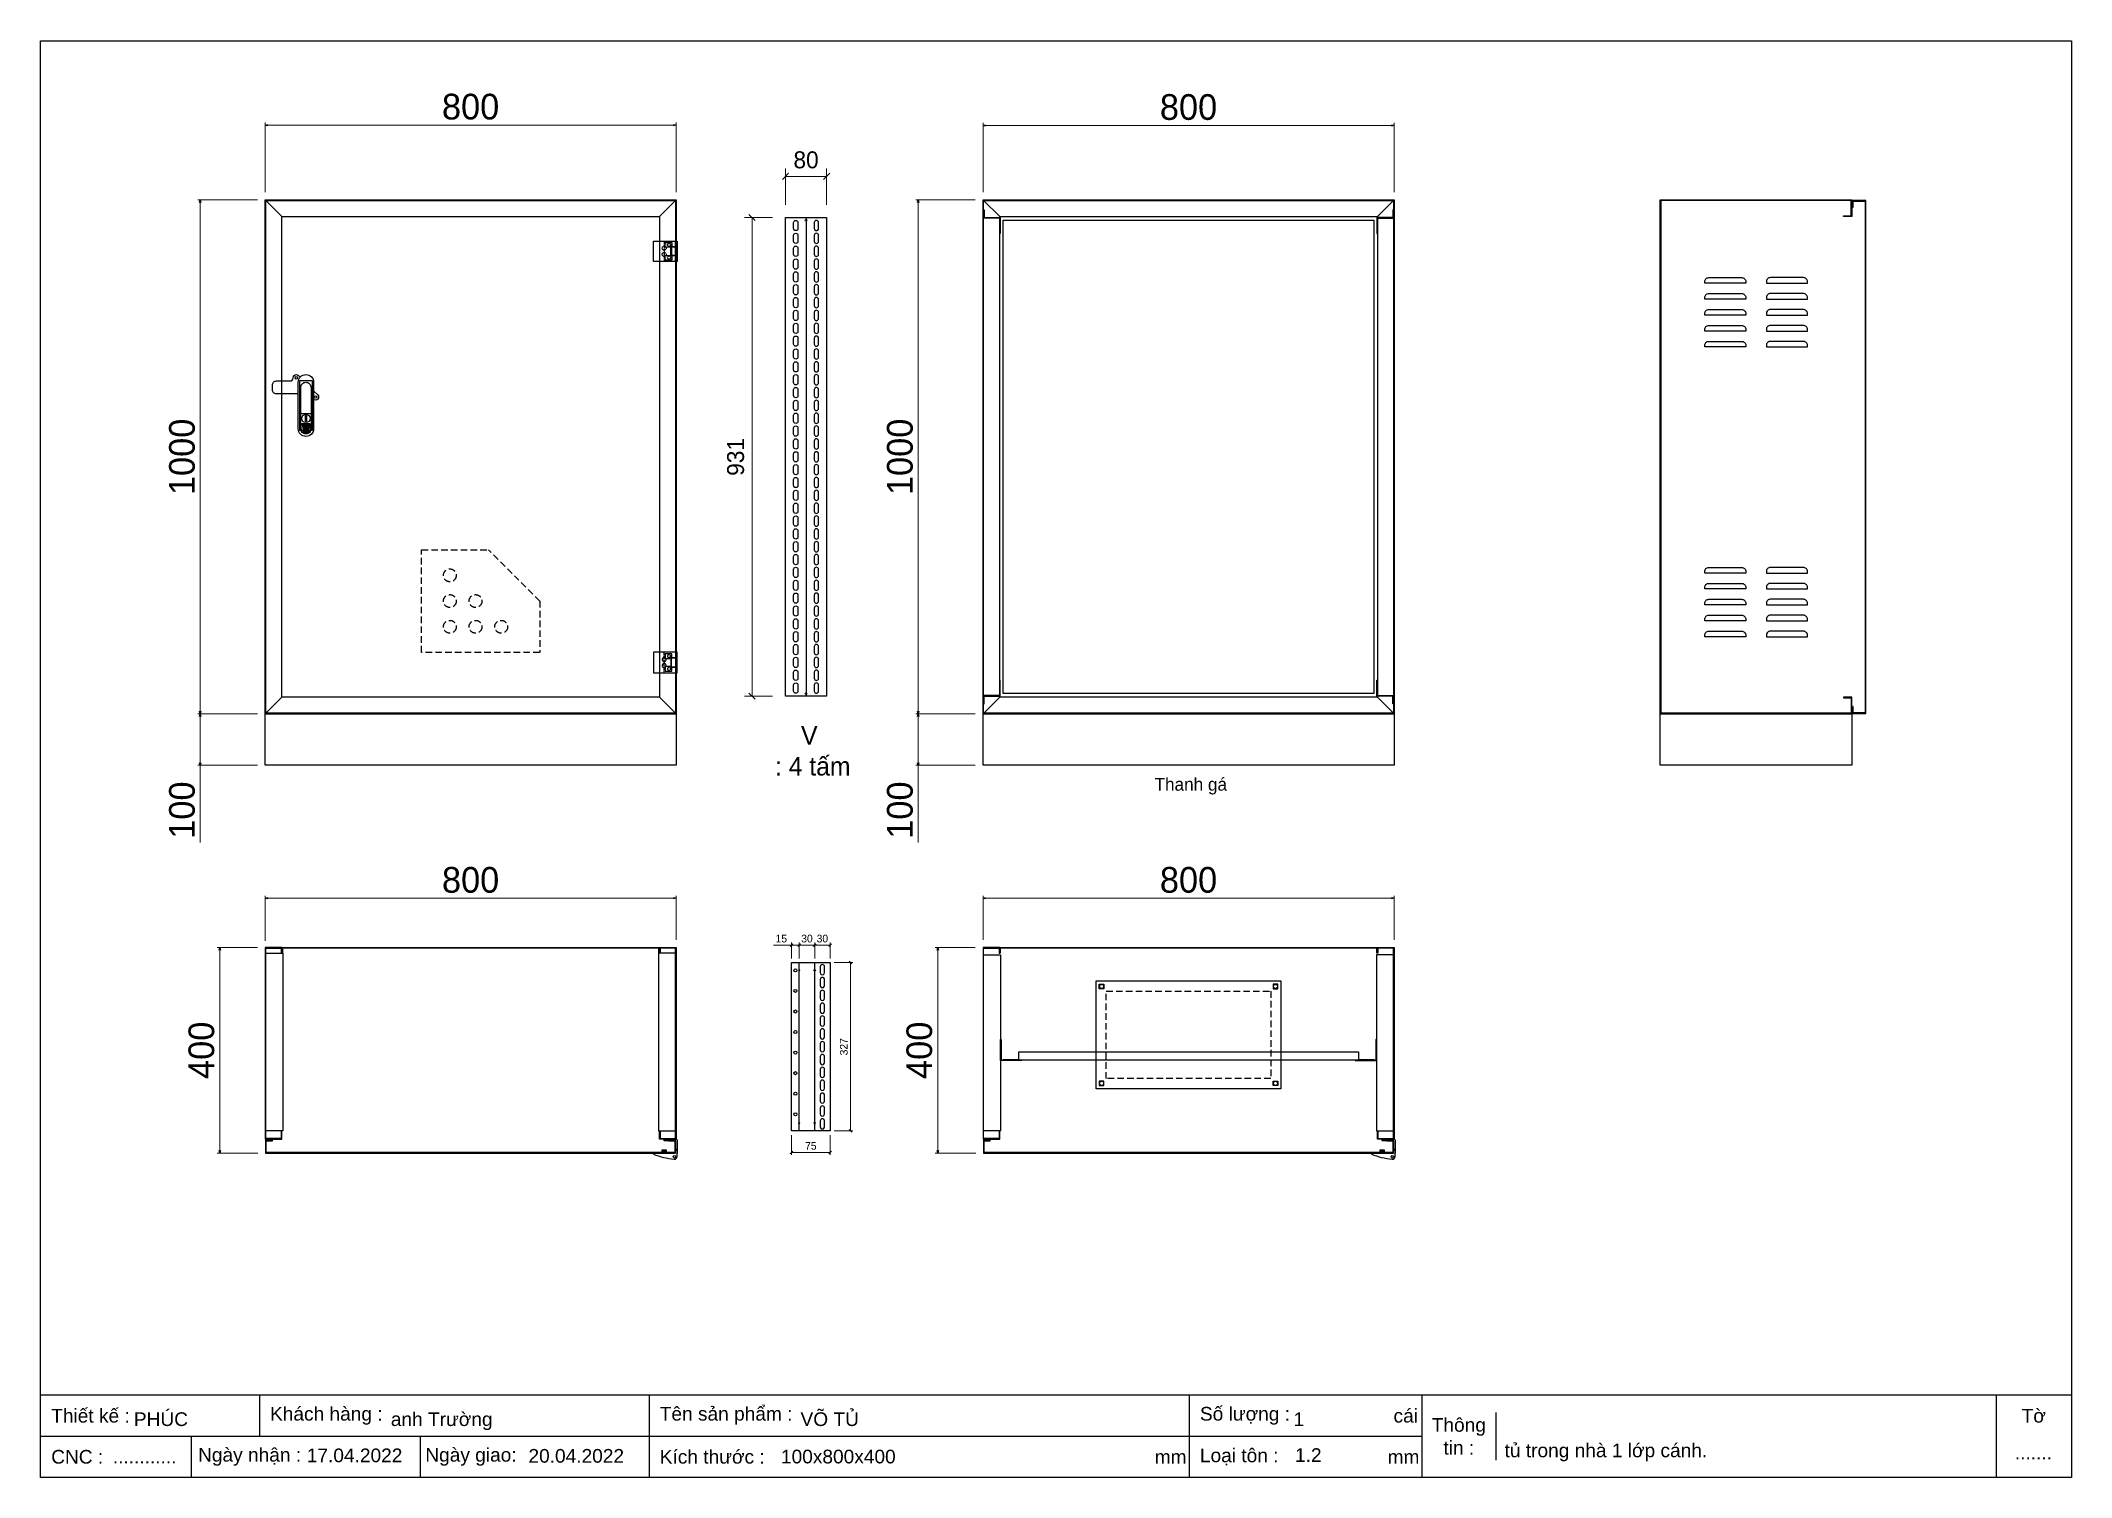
# Model space of a CAD drawing. Header units: millimetres. Extents: x 0 to 3953, y 0 to 2795.
import ezdxf

# ---------------------------------------------------------------- set-up
doc = ezdxf.new("R2010")
doc.units = ezdxf.units.MM
for name, pattern in [('DASHED', [0.75, 0.5, -0.25]), ('HIDDEN2', [4.7625, 3.175, -1.5875]), ('HIDDENX2', [19.05, 12.7, -6.35])]:
    doc.linetypes.add(name, pattern=pattern)
for name, color, linetype in [('CNC', 7, 'Continuous'), ('DIM', 253, 'Continuous'), ('THIET BI', 2, 'Continuous')]:
    doc.layers.add(name, color=color, linetype=linetype)
doc.styles.add('Arial', font='arial.ttf')
doc.dimstyles.new('CNC', dxfattribs={"dimtxt": 50, "dimasz": 5, "dimexe": 5, "dimexo": 15, "dimgap": 10, "dimtad": 1, "dimdec": 0, "dimtxsty": 'Standard', "dimblk": 'OPEN30', "dimcen": 10, "dimclrd": 5, "dimclre": 5, "dimclrt": 3, "dimazin": 3, "dimtfac": 1, "dimtdec": 0, "dimtmove": 0, "dimatfit": 3, "dimldrblk": 'ARCHTICK', "dimlwd": 9, "dimlwe": 9})
doc.dimstyles.new('Dim-15', dxfattribs={"dimtxt": 15, "dimasz": 5, "dimexe": 5, "dimexo": 8, "dimgap": 5, "dimtad": 1, "dimdec": 0, "dimtxsty": 'Standard', "dimblk": 'OBLIQUE', "dimcen": 10, "dimclrd": 5, "dimclre": 5, "dimclrt": 3, "dimazin": 3, "dimtfac": 1, "dimtdec": 0, "dimtmove": 0, "dimatfit": 3, "dimldrblk": 'OBLIQUE', "dimlwd": 9, "dimlwe": 9})
doc.dimstyles.new('Dim-33', dxfattribs={"dimtxt": 33, "dimasz": 12, "dimexe": 15, "dimexo": 25, "dimgap": 15, "dimtad": 1, "dimdec": 0, "dimtxsty": 'Standard', "dimblk": 'OBLIQUE', "dimcen": 10, "dimclrd": 5, "dimclre": 5, "dimclrt": 3, "dimazin": 3, "dimtfac": 1, "dimtdec": 0, "dimtmove": 0, "dimatfit": 3, "dimldrblk": 'OPEN30', "dimlwd": 9, "dimlwe": 9})

msp = doc.modelspace()

# ---------------------------------------------------------------- texts
at = {"color": 2, "width": 775, "attachment_point": 5}
for s, insert, char_height in [('V\\P : 4 tấm', (1496.3, 1413.2), 36), ('Thanh gá', (2238.9, 1344.6), 25)]:
    msp.add_mtext(s, dxfattribs=dict(at, insert=insert, char_height=char_height))

# ---------------------------------------------------------------- blocks, each defined once
blk = doc.blocks.new('HL044-1.3-B')
h = blk.add_hatch()
h.set_pattern_fill('ANSI31', color=1, scale=0.3, style=0)
h.set_pattern_definition([(45, (-80982.31925, -42991.2648), (-0.673519209, 0.673519209), [])])
h.paths.add_polyline_path([(-15.5, 27), (-15.5, 24), (-9.5, 24), (-9.5, 27)])
at = {"color": 1}
for p, q in [((0, 0), (-43, 0)), ((-43, 0), (-43, -2)), ((-25, 6.5), (-25, 0)), ((-25, 6.5), (-19, 5.9)), ((-25, 5.5), (-19, 4.9)), ((-25, 4.5), (-19, 3.9)), ((-25, 3.5), (-19, 2.9)), ((-25, 2.5), (-19, 1.9)), ((-25, 1.5), (-19, 0.9)), ((-25, 0.5), (-19.7, 0)), ((-22, 24), (-22, 27)), ((-22, 27), (1, 27)), ((-1, 24), (-22, 24)), ((-19, 6.5), (-19, 0)), ((-15.5, 24), (-15.5, 27)), ((-9.5, 24), (-9.5, 27)), ((0, 23), (0, 0)), ((0, 7.5), (3, 7.5)), ((0, 6), (3, 6)), ((3, 25), (3, 0)), ((3, -6.5), (3, 0))]:
    blk.add_line(p, q, dxfattribs=at)
blk.add_lwpolyline([(-26, 6.5), (-18, 6.5), (-18, 0), (-26, 0)], close=True, dxfattribs=at)
blk.add_circle((-2.3, -7), 2.55, dxfattribs=at)
for centre, radius, start, end in [((-1, 23), 1, 0, 90), ((1, 25), 2, 0, 90), ((15.4, 147.7), 160.7, 248.6705, 263.5901), ((-2.5, -6.5), 5.5, 270, 0)]:
    blk.add_arc(centre, radius, start, end, dxfattribs=at)
blk = doc.blocks.new('*D1')
at = {"color": 5, "lineweight": 9, "ltscale": 3, "transparency": 16777216}
for p, q in [((437, 2500.3), (437, 2635.9)), ((442, 2630.9), (1232, 2630.9)), ((1237, 2500.3), (1237, 2635.9))]:
    blk.add_line(p, q, dxfattribs=at)
at = {"color": 0, "linetype": 'ByBlock', "lineweight": -2}
for p, q in [((437, 2630.9), (442, 2632.2)), ((442, 2629.5), (437, 2630.9)), ((437, 2630.9), (442, 2630.9)), ((1232, 2632.2), (1237, 2630.9)), ((1237, 2630.9), (1232, 2629.5)), ((1237, 2630.9), (1232, 2630.9))]:
    blk.add_line(p, q, dxfattribs=at)
at = {"layer": 'Defpoints', "color": 0, "ltscale": 3, "transparency": 16777216}
for p in [(1237, 2630.9), (437, 2485.3), (1237, 2485.3)]:
    blk.add_point(p, dxfattribs=at)
at = {"color": 3, "ltscale": 3, "transparency": 16777216, "insert": (837, 2666.4), "char_height": 50, "attachment_point": 5}
blk.add_mtext('800', dxfattribs=at)
blk = doc.blocks.new('_ArchTick')
at = {"color": 0, "const_width": 0.15}
blk.add_lwpolyline([(-0.5, -0.5), (0.5, 0.5)], dxfattribs=at)
blk = doc.blocks.new('_Open30')
at = {"color": 0, "linetype": 'ByBlock', "lineweight": -2}
for p, q in [((-1, 0.27), (0, 0)), ((0, 0), (-1, -0.27)), ((0, 0), (-1, 0))]:
    blk.add_line(p, q, dxfattribs=at)
blk = doc.blocks.new('*D2')
at = {"color": 5, "lineweight": 9, "ltscale": 3, "transparency": 16777216}
for p, q in [((422, 2485.3), (305.9, 2485.3)), ((310.9, 2480.3), (310.9, 1490.3)), ((422, 1485.3), (305.9, 1485.3))]:
    blk.add_line(p, q, dxfattribs=at)
at = {"color": 0, "linetype": 'ByBlock', "lineweight": -2}
for p, q in [((309.5, 2480.3), (310.9, 2485.3)), ((310.9, 2485.3), (312.2, 2480.3)), ((310.9, 2485.3), (310.9, 2480.3)), ((310.9, 1485.3), (309.5, 1490.3)), ((312.2, 1490.3), (310.9, 1485.3)), ((310.9, 1485.3), (310.9, 1490.3))]:
    blk.add_line(p, q, dxfattribs=at)
at = {"layer": 'Defpoints', "color": 0, "ltscale": 3, "transparency": 16777216}
for p in [(437, 2485.3), (310.9, 1485.3), (437, 1485.3)]:
    blk.add_point(p, dxfattribs=at)
at = {"color": 3, "ltscale": 3, "transparency": 16777216, "insert": (275.4, 1985.3), "char_height": 50, "attachment_point": 5, "rotation": 90}
blk.add_mtext('1000', dxfattribs=at)
blk = doc.blocks.new('*D3')
at = {"color": 5, "lineweight": 9, "ltscale": 3, "transparency": 16777216}
for p, q in [((422, 1485.3), (305.9, 1485.3)), ((310.9, 1480.3), (310.9, 1390.3)), ((422, 1385.3), (305.9, 1385.3)), ((310.9, 1385.3), (310.9, 1235.3))]:
    blk.add_line(p, q, dxfattribs=at)
at = {"color": 0, "linetype": 'ByBlock', "lineweight": -2}
for p, q in [((309.5, 1480.3), (310.9, 1485.3)), ((310.9, 1485.3), (312.2, 1480.3)), ((310.9, 1485.3), (310.9, 1480.3)), ((310.9, 1385.3), (309.5, 1390.3)), ((312.2, 1390.3), (310.9, 1385.3)), ((310.9, 1385.3), (310.9, 1390.3))]:
    blk.add_line(p, q, dxfattribs=at)
at = {"layer": 'Defpoints', "color": 0, "ltscale": 3, "transparency": 16777216}
for p in [(310.9, 1485.3), (437, 1485.3), (437, 1385.3)]:
    blk.add_point(p, dxfattribs=at)
at = {"color": 3, "ltscale": 3, "transparency": 16777216, "insert": (275.4, 1298.1), "char_height": 50, "attachment_point": 5, "rotation": 90}
blk.add_mtext('100', dxfattribs=at)
blk = doc.blocks.new('*D4')
at = {"color": 5, "lineweight": 9, "ltscale": 3, "transparency": 16777216}
for p, q in [((1834.5, 2500.3), (1834.5, 2635.1)), ((1839.5, 2630.1), (2629.5, 2630.1)), ((2634.5, 2500.3), (2634.5, 2635.1))]:
    blk.add_line(p, q, dxfattribs=at)
at = {"color": 0, "linetype": 'ByBlock', "lineweight": -2}
for p, q in [((1834.5, 2630.1), (1839.5, 2631.4)), ((1839.5, 2628.7), (1834.5, 2630.1)), ((1834.5, 2630.1), (1839.5, 2630.1)), ((2629.5, 2631.4), (2634.5, 2630.1)), ((2634.5, 2630.1), (2629.5, 2628.7)), ((2634.5, 2630.1), (2629.5, 2630.1))]:
    blk.add_line(p, q, dxfattribs=at)
at = {"layer": 'Defpoints', "color": 0, "ltscale": 3, "transparency": 16777216}
for p in [(2634.5, 2630.1), (1834.5, 2485.3), (2634.5, 2485.3)]:
    blk.add_point(p, dxfattribs=at)
at = {"color": 3, "ltscale": 3, "transparency": 16777216, "insert": (2234.5, 2665.6), "char_height": 50, "attachment_point": 5}
blk.add_mtext('800', dxfattribs=at)
blk = doc.blocks.new('*D5')
at = {"color": 5, "lineweight": 9, "ltscale": 3, "transparency": 16777216}
for p, q in [((1819.5, 2485.3), (1703.4, 2485.3)), ((1708.4, 2480.3), (1708.4, 1490.3)), ((1819.5, 1485.3), (1703.4, 1485.3))]:
    blk.add_line(p, q, dxfattribs=at)
at = {"color": 0, "linetype": 'ByBlock', "lineweight": -2}
for p, q in [((1707.1, 2480.3), (1708.4, 2485.3)), ((1708.4, 2485.3), (1709.8, 2480.3)), ((1708.4, 2485.3), (1708.4, 2480.3)), ((1708.4, 1485.3), (1707.1, 1490.3)), ((1709.8, 1490.3), (1708.4, 1485.3)), ((1708.4, 1485.3), (1708.4, 1490.3))]:
    blk.add_line(p, q, dxfattribs=at)
at = {"layer": 'Defpoints', "color": 0, "ltscale": 3, "transparency": 16777216}
for p in [(1834.5, 2485.3), (1708.4, 1485.3), (1834.5, 1485.3)]:
    blk.add_point(p, dxfattribs=at)
at = {"color": 3, "ltscale": 3, "transparency": 16777216, "insert": (1672.9, 1985.3), "char_height": 50, "attachment_point": 5, "rotation": 90}
blk.add_mtext('1000', dxfattribs=at)
blk = doc.blocks.new('*D6')
at = {"color": 5, "lineweight": 9, "ltscale": 3, "transparency": 16777216}
for p, q in [((1819.5, 1485.3), (1703.4, 1485.3)), ((1708.4, 1480.3), (1708.4, 1390.3)), ((1819.5, 1385.3), (1703.4, 1385.3)), ((1708.4, 1385.3), (1708.4, 1235.3))]:
    blk.add_line(p, q, dxfattribs=at)
at = {"color": 0, "linetype": 'ByBlock', "lineweight": -2}
for p, q in [((1707.1, 1480.3), (1708.4, 1485.3)), ((1708.4, 1485.3), (1709.8, 1480.3)), ((1708.4, 1485.3), (1708.4, 1480.3)), ((1708.4, 1385.3), (1707.1, 1390.3)), ((1709.8, 1390.3), (1708.4, 1385.3)), ((1708.4, 1385.3), (1708.4, 1390.3))]:
    blk.add_line(p, q, dxfattribs=at)
at = {"layer": 'Defpoints', "color": 0, "ltscale": 3, "transparency": 16777216}
for p in [(1708.4, 1485.3), (1834.5, 1485.3), (1834.5, 1385.3)]:
    blk.add_point(p, dxfattribs=at)
at = {"color": 3, "ltscale": 3, "transparency": 16777216, "insert": (1672.9, 1298.1), "char_height": 50, "attachment_point": 5, "rotation": 90}
blk.add_mtext('100', dxfattribs=at)
blk = doc.blocks.new('*D7')
at = {"color": 5, "lineweight": 9, "ltscale": 3, "transparency": 16777216}
for p, q in [((1834.5, 1045.8), (1834.5, 1131.6)), ((1839.5, 1126.6), (2629.5, 1126.6)), ((2634.5, 1045.8), (2634.5, 1131.6))]:
    blk.add_line(p, q, dxfattribs=at)
at = {"color": 0, "linetype": 'ByBlock', "lineweight": -2}
for p, q in [((1834.5, 1126.6), (1839.5, 1127.9)), ((1839.5, 1125.2), (1834.5, 1126.6)), ((1834.5, 1126.6), (1839.5, 1126.6)), ((2629.5, 1127.9), (2634.5, 1126.6)), ((2634.5, 1126.6), (2629.5, 1125.2)), ((2634.5, 1126.6), (2629.5, 1126.6))]:
    blk.add_line(p, q, dxfattribs=at)
at = {"layer": 'Defpoints', "color": 0, "ltscale": 3, "transparency": 16777216}
for p in [(2634.5, 1126.6), (1834.5, 1030.8), (2634.5, 1030.8)]:
    blk.add_point(p, dxfattribs=at)
at = {"color": 3, "ltscale": 3, "transparency": 16777216, "insert": (2234.5, 1162.1), "char_height": 50, "attachment_point": 5}
blk.add_mtext('800', dxfattribs=at)
blk = doc.blocks.new('*D8')
at = {"color": 5, "lineweight": 9, "ltscale": 3, "transparency": 16777216}
for p, q in [((1819.5, 1030.8), (1741.2, 1030.8)), ((1746.2, 1025.8), (1746.2, 635.8)), ((1820.5, 630.8), (1741.2, 630.8))]:
    blk.add_line(p, q, dxfattribs=at)
at = {"color": 0, "linetype": 'ByBlock', "lineweight": -2}
for p, q in [((1744.9, 1025.8), (1746.2, 1030.8)), ((1746.2, 1030.8), (1747.6, 1025.8)), ((1746.2, 1030.8), (1746.2, 1025.8)), ((1746.2, 630.8), (1744.9, 635.8)), ((1747.6, 635.8), (1746.2, 630.8)), ((1746.2, 630.8), (1746.2, 635.8))]:
    blk.add_line(p, q, dxfattribs=at)
at = {"layer": 'Defpoints', "color": 0, "ltscale": 3, "transparency": 16777216}
for p in [(1834.5, 1030.8), (1746.2, 630.8), (1835.5, 630.8)]:
    blk.add_point(p, dxfattribs=at)
at = {"color": 3, "ltscale": 3, "transparency": 16777216, "insert": (1710.7, 830.8), "char_height": 50, "attachment_point": 5, "rotation": 90}
blk.add_mtext('400', dxfattribs=at)
blk = doc.blocks.new('*D9')
at = {"color": 5, "lineweight": 9, "ltscale": 3, "transparency": 16777216}
for p, q in [((437, 1043.8), (437, 1131.6)), ((442, 1126.6), (1232, 1126.6)), ((1237, 1045.8), (1237, 1131.6))]:
    blk.add_line(p, q, dxfattribs=at)
at = {"color": 0, "linetype": 'ByBlock', "lineweight": -2}
for p, q in [((437, 1126.6), (442, 1127.9)), ((442, 1125.2), (437, 1126.6)), ((437, 1126.6), (442, 1126.6)), ((1232, 1127.9), (1237, 1126.6)), ((1237, 1126.6), (1232, 1125.2)), ((1237, 1126.6), (1232, 1126.6))]:
    blk.add_line(p, q, dxfattribs=at)
at = {"layer": 'Defpoints', "color": 0, "ltscale": 3, "transparency": 16777216}
for p in [(1237, 1126.6), (437, 1028.8), (1237, 1030.8)]:
    blk.add_point(p, dxfattribs=at)
at = {"color": 3, "ltscale": 3, "transparency": 16777216, "insert": (837, 1162.1), "char_height": 50, "attachment_point": 5}
blk.add_mtext('800', dxfattribs=at)
blk = doc.blocks.new('*D10')
at = {"color": 5, "lineweight": 9, "ltscale": 3, "transparency": 16777216}
for p, q in [((422, 1030.8), (343.7, 1030.8)), ((348.7, 1025.8), (348.7, 635.8)), ((423, 630.8), (343.7, 630.8))]:
    blk.add_line(p, q, dxfattribs=at)
at = {"color": 0, "linetype": 'ByBlock', "lineweight": -2}
for p, q in [((347.4, 1025.8), (348.7, 1030.8)), ((348.7, 1030.8), (350, 1025.8)), ((348.7, 1030.8), (348.7, 1025.8)), ((348.7, 630.8), (347.4, 635.8)), ((350, 635.8), (348.7, 630.8)), ((348.7, 630.8), (348.7, 635.8))]:
    blk.add_line(p, q, dxfattribs=at)
at = {"layer": 'Defpoints', "color": 0, "ltscale": 3, "transparency": 16777216}
for p in [(437, 1030.8), (348.7, 630.8), (438, 630.8)]:
    blk.add_point(p, dxfattribs=at)
at = {"color": 3, "ltscale": 3, "transparency": 16777216, "insert": (313.2, 830.8), "char_height": 50, "attachment_point": 5, "rotation": 90}
blk.add_mtext('400', dxfattribs=at)
blk = doc.blocks.new('*D11')
at = {"color": 0, "linetype": 'ByBlock', "lineweight": -2}
for p, q in [((1456, 2537.1), (1444, 2525.1)), ((1524, 2525.1), (1536, 2537.1))]:
    blk.add_line(p, q, dxfattribs=at)
at = {"layer": 'Defpoints', "color": 0, "ltscale": 3, "transparency": 16777216}
for p in [(1530, 2531.1), (1450, 2450.9), (1530, 2450.9)]:
    blk.add_point(p, dxfattribs=at)
at = {"layer": 'DIM', "color": 5, "lineweight": 9, "ltscale": 3, "transparency": 16777216}
for p, q in [((1450, 2475.9), (1450, 2546.1)), ((1450, 2531.1), (1530, 2531.1)), ((1530, 2475.9), (1530, 2546.1))]:
    blk.add_line(p, q, dxfattribs=at)
at = {"layer": 'DIM', "color": 3, "ltscale": 3, "transparency": 16777216, "insert": (1490, 2563), "char_height": 33, "attachment_point": 5}
blk.add_mtext('80', dxfattribs=at)
blk = doc.blocks.new('_Oblique')
at = {"color": 0, "linetype": 'ByBlock', "lineweight": -2}
blk.add_line((-0.5, -0.5), (0.5, 0.5), dxfattribs=at)
blk = doc.blocks.new('*D12')
at = {"color": 0, "linetype": 'ByBlock', "lineweight": -2}
for p, q in [((1390.9, 2444.9), (1378.9, 2456.9)), ((1378.9, 1525.7), (1390.9, 1513.7))]:
    blk.add_line(p, q, dxfattribs=at)
at = {"layer": 'Defpoints', "color": 0, "ltscale": 3, "transparency": 16777216}
for p in [(1450, 2450.9), (1384.9, 1519.7), (1450, 1519.7)]:
    blk.add_point(p, dxfattribs=at)
at = {"layer": 'DIM', "color": 5, "lineweight": 9, "ltscale": 3, "transparency": 16777216}
for p, q in [((1425, 2450.9), (1369.9, 2450.9)), ((1384.9, 2450.9), (1384.9, 1519.7)), ((1425, 1519.7), (1369.9, 1519.7))]:
    blk.add_line(p, q, dxfattribs=at)
at = {"layer": 'DIM', "color": 3, "ltscale": 3, "transparency": 16777216, "insert": (1353, 1985.3), "char_height": 33, "attachment_point": 5, "rotation": 90}
blk.add_mtext('931', dxfattribs=at)
blk = doc.blocks.new('AB301-2-1')
at = {"linetype": 'Continuous'}
h = blk.add_hatch(dxfattribs=at)
h.set_pattern_fill('ACAD_ISO09W100', color=1, scale=0.2)
h.set_pattern_definition([(0, (-368.0181, 398.3814), (0, 1), [4.8, -0.6, 1.2, -0.6, 1.2, -0.6])])
h.paths.add_polyline_path([(-4.1, -88.5, 0.118404), (0, -89.5, 0.118404), (4.1, -88.5), (7, -72), (-7, -72)])
at = {"color": 1, "linetype": 'Continuous'}
for p, q in [((-10, -50.5), (10, -50.5)), ((-7, -72), (7, -72)), ((-7, -72), (-4.1, -88.5)), ((7, -72), (4.1, -88.5))]:
    blk.add_line(p, q, dxfattribs=at)
for points in [[(-15, -12.5), (-57.5, -12.5, -0.414214), (-65, -5), (-65, 5, -0.414214), (-57.5, 12.5), (-30.7, 12.5, 0.414214), (-24.7, 18.5), (-24.7, 18.7)], [(-24.7, 18.7, -0.198912), (-23, 23), (-23, 23, -0.414214), (-14.5, 23), (-11.3, 19.8)], [(15, -6.5), (23, -14.5, -0.414214), (23, -23), (23, -23, -0.381561), (15, -23.4, -0.381561)]]:
    blk.add_lwpolyline(points, format="xyb", dxfattribs=at)
for points in [[(0, 25), (0, 25, -0.414214), (15, 10), (15, -80.5, -0.414214), (0, -95.5), (0, -95.5, -0.414214), (-15, -80.5), (-15, 10, -0.414214)], [(0, 10, -0.414214), (10, 0), (10, -80.5, -0.414214), (0, -90.5, -0.414214), (-10, -80.5), (-10, 0, -0.414214)], [(9, -72.5), (9, -80.5, -0.414214), (0, -89.5, -0.414214), (-9, -80.5), (-9, -72.5, -0.414214), (-7, -70.5), (7, -70.5, -0.414214)]]:
    blk.add_lwpolyline(points, format="xyb", close=True, dxfattribs=at)
at = {"color": 2, "linetype": 'Continuous'}
blk.add_lwpolyline([(-12, 13.3), (12, 13.3), (12, -83.7), (-12, -83.7)], close=True, dxfattribs=at)
at = {"color": 1, "linetype": 'Continuous'}
blk.add_lwpolyline([(-1, -55.5), (1, -55.5), (1, -65.5), (-1, -65.5)], close=True, dxfattribs=at)
for centre, radius in [((-18.7, 18.7), 2.5), ((18.7, -18.7), 2.5), ((0, -60.5), 8)]:
    blk.add_circle(centre, radius, dxfattribs=at)
blk = doc.blocks.new('HL044-1.3-C')
at = {"color": 1, "linetype": 'HIDDEN2', "ltscale": 0.5}
for p, q in [((-25, 40), (-25, 0)), ((-3, 0), (-3, 40))]:
    blk.add_line(p, q, dxfattribs=at)
at = {"color": 1}
for p, q in [((-12, 29), (0, 29)), ((-12, 11), (-12, 29)), ((0, 11), (-12, 11)), ((-11, 28.5), (0, 28.5)), ((-11, 28.5), (-11, 11.5)), ((0, 11.5), (-11, 11.5))]:
    blk.add_line(p, q, dxfattribs=at)
blk.add_lwpolyline([(-46, 40), (0, 40), (0, 0), (-46, 0)], close=True, dxfattribs=at)
at = {"color": 1, "linetype": 'HIDDEN2', "ltscale": 0.5}
for centre, radius in [((-25, 26), 4), ((-25, 14), 4), ((-15.5, 32.5), 3), ((-15.5, 7.5), 3)]:
    blk.add_circle(centre, radius, dxfattribs=at)
blk = doc.blocks.new('ga tai lieu')
at = {"color": 7, "linetype": 'HIDDENX2'}
for p, q in [((0, 0), (0, 200)), ((0, 200), (130, 200)), ((230, 100), (130, 200)), ((230, 100), (230, 0)), ((230, 0), (0, 0))]:
    blk.add_line(p, q, dxfattribs=at)
for centre in [(55, 150), (55, 100), (105, 100), (55, 50), (105, 50), (155, 50)]:
    blk.add_circle(centre, 12.5, dxfattribs=at)
blk = doc.blocks.new('KHUNG CHUẨN')
at = {"color": 7}
for p, q in [((19889.2, -28535.2), (16919.2, -28535.2)), ((17239.2, -28535.2), (17239.2, -28595.2)), ((17809.2, -28535.2), (17809.2, -28655.2)), ((18599.2, -28535.2), (18599.2, -28655.2)), ((18939.2, -28535.2), (18939.2, -28655.2)), ((19779.2, -28535.2), (19779.2, -28655.2)), ((19047.6, -28560.2), (19047.6, -28630.2)), ((18939.2, -28595.2), (16919.2, -28595.2)), ((17139.2, -28595.2), (17139.2, -28655.2)), ((17474.2, -28595.2), (17474.2, -28655.2))]:
    blk.add_line(p, q, dxfattribs=at)
blk.add_lwpolyline([(16919.2, -26555.2), (19889.2, -26555.2), (19889.2, -28655.2), (16919.2, -28655.2)], close=True, dxfattribs=at)
at = {"color": 2, "char_height": 20, "style": 'Arial'}
for s, insert, width, attachment_point in [('  Thiết kế :', (16919.2, -28565.2), 917.634, 4), ('  Khách hàng :', (17239.2, -28565.2), 917.634, 4), ('  Tên sản phẩm :', (17809.2, -28565.2), 917.634, 4), ('  Số lượng :', (18599.2, -28565.2), 917.634, 4), ('cái', (18897.9, -28565.2), 63.517, 4), ('Thông\\Ptin :', (18993.4, -28595.2), 108.311, 5), ('Tờ', (19834.2, -28565.2), 110, 5), ('  CNC :', (16919.2, -28625.2), 917.634, 4), ('  Ngày nhận :', (17134, -28625.2), 556.651, 4), ('  Ngày giao:', (17466.3, -28625.2), 556.651, 4), ('  Kích thước :', (17809.2, -28625.2), 917.634, 4), ('mm', (18548.6, -28625.2), 73.831, 4), ('  Loại tôn :', (18599.2, -28625.2), 917.634, 4), ('mm', (18889.2, -28625.2), 917.634, 4)]:
    blk.add_mtext(s, dxfattribs=dict(at, insert=insert, width=width, attachment_point=attachment_point))
at = {"color": 3, "style": 'Arial'}
for tag, p in [('#01', (17055.6, -28580.1)), ('#02', (17431.4, -28580.1)), ('#03', (18030.6, -28580.1)), ('#08', (18751.7, -28580.1)), ('#10', (19064.8, -28580.1)), ('#04', (17024.8, -28634.6)), ('#05', (17308.5, -28633)), ('#06', (17632.7, -28633.7)), ('#07', (18002, -28634.7)), ('#09', (18753.8, -28632.6)), ('#11', (19060.3, -28625.7)), ('#12', (19806.5, -28628.9))]:
    blk.add_attdef(tag, p, '', height=20, dxfattribs=at)
blk = doc.blocks.new('*D13')
at = {"color": 0, "linetype": 'ByBlock', "lineweight": -2}
for p, q in [((1578.8, 998.9), (1573.8, 1003.9)), ((1573.8, 676.5), (1578.8, 671.5))]:
    blk.add_line(p, q, dxfattribs=at)
at = {"layer": 'Defpoints', "color": 0, "transparency": 16777216}
for p in [(1536.8, 1001.4), (1536.8, 674), (1576.3, 674)]:
    blk.add_point(p, dxfattribs=at)
at = {"layer": 'DIM', "color": 5, "lineweight": 9, "transparency": 16777216}
for p, q in [((1544.8, 1001.4), (1581.3, 1001.4)), ((1576.3, 1001.4), (1576.3, 674)), ((1544.8, 674), (1581.3, 674))]:
    blk.add_line(p, q, dxfattribs=at)
at = {"layer": 'DIM', "color": 3, "transparency": 16777216, "insert": (1563.6, 837.7), "char_height": 15, "attachment_point": 5, "rotation": 90}
blk.add_mtext('327', dxfattribs=at)
blk = doc.blocks.new('*D14')
at = {"color": 0, "linetype": 'ByBlock', "lineweight": -2}
for p, q in [((1464.3, 634.7), (1459.3, 629.7)), ((1534.3, 629.7), (1539.3, 634.7))]:
    blk.add_line(p, q, dxfattribs=at)
at = {"layer": 'Defpoints', "color": 0, "transparency": 16777216}
for p in [(1461.8, 674), (1536.8, 674), (1536.8, 632.2)]:
    blk.add_point(p, dxfattribs=at)
at = {"layer": 'DIM', "color": 5, "lineweight": 9, "transparency": 16777216}
for p, q in [((1461.8, 666), (1461.8, 627.2)), ((1536.8, 666), (1536.8, 627.2)), ((1461.8, 632.2), (1536.8, 632.2))]:
    blk.add_line(p, q, dxfattribs=at)
at = {"layer": 'DIM', "color": 3, "transparency": 16777216, "insert": (1499.3, 644.8), "char_height": 15, "attachment_point": 5}
blk.add_mtext('75', dxfattribs=at)
blk = doc.blocks.new('*D15')
at = {"color": 0, "linetype": 'ByBlock', "lineweight": -2}
for p, q in [((1479.3, 1037.9), (1474.3, 1032.9)), ((1504.3, 1032.9), (1509.3, 1037.9))]:
    blk.add_line(p, q, dxfattribs=at)
at = {"layer": 'Defpoints', "color": 0, "transparency": 16777216}
for p in [(1506.8, 1035.4), (1476.8, 1001.4), (1506.8, 1001.4)]:
    blk.add_point(p, dxfattribs=at)
at = {"layer": 'DIM', "color": 5, "lineweight": 9, "transparency": 16777216}
for p, q in [((1476.8, 1009.4), (1476.8, 1040.4)), ((1476.8, 1035.4), (1506.8, 1035.4)), ((1506.8, 1009.4), (1506.8, 1040.4))]:
    blk.add_line(p, q, dxfattribs=at)
at = {"layer": 'DIM', "color": 3, "transparency": 16777216, "insert": (1491.8, 1048.1), "char_height": 15, "attachment_point": 5}
blk.add_mtext('30', dxfattribs=at)
blk = doc.blocks.new('*D16')
at = {"color": 0, "linetype": 'ByBlock', "lineweight": -2}
for p, q in [((1509.3, 1037.9), (1504.3, 1032.9)), ((1534.3, 1032.9), (1539.3, 1037.9))]:
    blk.add_line(p, q, dxfattribs=at)
at = {"layer": 'Defpoints', "color": 0, "transparency": 16777216}
for p in [(1536.8, 1035.4), (1506.8, 1001.4), (1536.8, 1001.4)]:
    blk.add_point(p, dxfattribs=at)
at = {"layer": 'DIM', "color": 5, "lineweight": 9, "transparency": 16777216}
for p, q in [((1506.8, 1009.4), (1506.8, 1040.4)), ((1506.8, 1035.4), (1536.8, 1035.4)), ((1536.8, 1009.4), (1536.8, 1040.4))]:
    blk.add_line(p, q, dxfattribs=at)
at = {"layer": 'DIM', "color": 3, "transparency": 16777216, "insert": (1521.8, 1048.1), "char_height": 15, "attachment_point": 5}
blk.add_mtext('30', dxfattribs=at)
blk = doc.blocks.new('*D17')
at = {"color": 0, "linetype": 'ByBlock', "lineweight": -2}
for p, q in [((1464.3, 1037.9), (1459.3, 1032.9)), ((1474.3, 1032.9), (1479.3, 1037.9))]:
    blk.add_line(p, q, dxfattribs=at)
at = {"layer": 'Defpoints', "color": 0, "transparency": 16777216}
for p in [(1461.8, 1035.4), (1461.8, 1001.4), (1476.8, 1001.4)]:
    blk.add_point(p, dxfattribs=at)
at = {"layer": 'DIM', "color": 5, "lineweight": 9, "transparency": 16777216}
for p, q in [((1461.8, 1035.4), (1426.7, 1035.4)), ((1461.8, 1009.4), (1461.8, 1040.4)), ((1476.8, 1035.4), (1461.8, 1035.4)), ((1476.8, 1009.4), (1476.8, 1040.4))]:
    blk.add_line(p, q, dxfattribs=at)
at = {"layer": 'DIM', "color": 3, "transparency": 16777216, "insert": (1441.8, 1048.1), "char_height": 15, "attachment_point": 5}
blk.add_mtext('15', dxfattribs=at)
blk = doc.blocks.new('ovan8.5x20')
at = {"layer": 'CNC', "color": 2, "lineweight": -3}
for p, q in [((5.7, 4.2), (-5.8, 4.2)), ((-5.8, -4.2), (5.7, -4.2))]:
    blk.add_line(p, q, dxfattribs=at)
for centre, start, end in [((-5.8, 0), 90, 270), ((5.7, 0), 270, 90)]:
    blk.add_arc(centre, 4.25, start, end, dxfattribs=at)
blk = doc.blocks.new('f3daunguoc')
at = {"layer": 'CNC', "color": 2, "lineweight": -3}
blk.add_circle((0, 0), 1.5, dxfattribs=at)
blk = doc.blocks.new('f2dauxuoi')
at = {"layer": 'CNC', "color": 2, "lineweight": -3}
blk.add_circle((0, 0), 1, dxfattribs=at)

# ---------------------------------------------------------------- dimensions: what is measured, and where the dimension line sits
at = {"ltscale": 3}
for base, p1, p2, picture, middle in [((1237, 2630.9), (437, 2485.3), (1237, 2485.3), '*D1', (837, 2630.9)), ((2634.5, 2630.1), (1834.5, 2485.3), (2634.5, 2485.3), '*D4', (2234.5, 2630.1))]:
    dim = msp.add_linear_dim(base=base, p1=p1, p2=p2, dimstyle='CNC', dxfattribs=at)
    dim.commit()
    dim.dimension.update_dxf_attribs({"geometry": picture, "text_midpoint": middle, "dimtype": 160})
for base, p1, p2, picture, middle in [((310.9, 1485.3), (437, 2485.3), (437, 1485.3), '*D2', (275.4, 1985.3)), ((1708.4, 1485.3), (1834.5, 2485.3), (1834.5, 1485.3), '*D5', (1672.9, 1985.3))]:
    dim = msp.add_linear_dim(base=base, p1=p1, p2=p2, angle=90, dimstyle='CNC', dxfattribs=at)
    dim.commit()
    dim.dimension.update_dxf_attribs({"geometry": picture, "text_midpoint": middle})
for base, p1, p2, picture, middle in [((310.9, 1485.3), (437, 1385.3), (437, 1485.3), '*D3', (310.9, 1298.1)), ((1708.4, 1485.3), (1834.5, 1385.3), (1834.5, 1485.3), '*D6', (1708.4, 1298.1)), ((348.7, 630.8), (437, 1030.8), (438, 630.8), '*D10', (348.7, 830.8)), ((1746.2, 630.8), (1834.5, 1030.8), (1835.5, 630.8), '*D8', (1746.2, 830.8))]:
    dim = msp.add_linear_dim(base=base, p1=p1, p2=p2, angle=90, dimstyle='CNC', dxfattribs=at)
    dim.commit()
    dim.dimension.update_dxf_attribs({"geometry": picture, "text_midpoint": middle, "dimtype": 160})
for base, p1, p2, picture, middle in [((1237, 1126.6), (437, 1028.8), (1237, 1030.8), '*D9', (837, 1162.1)), ((2634.5, 1126.6), (1834.5, 1030.8), (2634.5, 1030.8), '*D7', (2234.5, 1162.1))]:
    dim = msp.add_linear_dim(base=base, p1=p1, p2=p2, dimstyle='CNC', dxfattribs=at)
    dim.commit()
    dim.dimension.update_dxf_attribs({"geometry": picture, "text_midpoint": middle})
at = {"layer": 'DIM', "ltscale": 3}
dim = msp.add_linear_dim(base=(1530, 2531.1), p1=(1450, 2450.9), p2=(1530, 2450.9), dimstyle='Dim-33', dxfattribs=at)
dim.commit()
dim.dimension.update_dxf_attribs({"geometry": '*D11', "text_midpoint": (1490, 2563)})
dim = msp.add_linear_dim(base=(1384.9, 1519.7), p1=(1450, 2450.9), p2=(1450, 1519.7), angle=90, dimstyle='Dim-33', dxfattribs=at)
dim.commit()
dim.dimension.update_dxf_attribs({"geometry": '*D12', "text_midpoint": (1353, 1985.3)})
at = {"layer": 'DIM', "color": 7}
for base, p1, p2, picture, middle in [((1461.8, 1035.4), (1476.8, 1001.4), (1461.8, 1001.4), '*D17', (1441.8, 1048.1)), ((1536.8, 632.2), (1461.8, 674), (1536.8, 674), '*D14', (1499.3, 644.8))]:
    dim = msp.add_linear_dim(base=base, p1=p1, p2=p2, dimstyle='Dim-15', dxfattribs=at)
    dim.commit()
    dim.dimension.update_dxf_attribs({"geometry": picture, "text_midpoint": middle})
for base, p1, p2, picture, middle in [((1506.8, 1035.4), (1476.8, 1001.4), (1506.8, 1001.4), '*D15', (1491.8, 1035.4)), ((1536.8, 1035.4), (1506.8, 1001.4), (1536.8, 1001.4), '*D16', (1521.8, 1035.4))]:
    dim = msp.add_linear_dim(base=base, p1=p1, p2=p2, dimstyle='Dim-15', dxfattribs=at)
    dim.commit()
    dim.dimension.update_dxf_attribs({"geometry": picture, "text_midpoint": middle, "dimtype": 160})
dim = msp.add_linear_dim(base=(1576.3, 674), p1=(1536.8, 1001.4), p2=(1536.8, 674), angle=90, dimstyle='Dim-15', dxfattribs=at)
dim.commit()
dim.dimension.update_dxf_attribs({"geometry": '*D13', "text_midpoint": (1563.6, 837.7)})

# ---------------------------------------------------------------- linework, layer by layer
at = {"ltscale": 3}
for p, q in [((438.2, 2484.1), (469.4, 2452.9)), ((1204.6, 2452.9), (1237, 2485.3)), ((1835.7, 2484.1), (1866.9, 2452.9)), ((2602.1, 2452.9), (2634.5, 2485.3)), ((469.4, 1517.7), (437, 1485.3)), ((1204.6, 1517.7), (1237, 1485.3)), ((1866.9, 1517.7), (1834.5, 1485.3)), ((2602.1, 1517.7), (2634.5, 1485.3))]:
    msp.add_line(p, q, dxfattribs=at)
at = {"color": 7}
for p, q in [((1490, 2450.9), (1490, 1519.7)), ((1461.8, 1001.4), (1536.8, 1001.4)), ((1461.8, 674), (1461.8, 1001.4)), ((1476.8, 674), (1476.8, 1001.4)), ((1506.8, 674), (1506.8, 1001.4)), ((1536.8, 1001.4), (1536.8, 674)), ((1536.8, 674), (1461.8, 674))]:
    msp.add_line(p, q, dxfattribs=at)
at = {"ltscale": 3}
for points in [[(1237, 2485.3), (1237, 1485.3), (437, 1485.3), (437, 2485.3)], [(1235.8, 2484.1), (1235.8, 1486.5), (438.2, 1486.5), (438.2, 2484.1)], [(1204.6, 2452.9), (1204.6, 1517.7), (469.4, 1517.7), (469.4, 2452.9)], [(2634.5, 2485.3), (2634.5, 1485.3), (1834.5, 1485.3), (1834.5, 2485.3)], [(2633.3, 2484.1), (2633.3, 1486.5), (1835.7, 1486.5), (1835.7, 2484.1)], [(2602.1, 2452.9), (2602.1, 1517.7), (1866.9, 1517.7), (1866.9, 2452.9)], [(437, 1485.3), (1237, 1485.3), (1237, 1385.3), (437, 1385.3)], [(1834.5, 1485.3), (2634.5, 1485.3), (2634.5, 1385.3), (1834.5, 1385.3)], [(3152.8, 1485.3), (3525.8, 1485.3), (3525.8, 1385.3), (3152.8, 1385.3)]]:
    msp.add_lwpolyline(points, close=True, dxfattribs=at)
at = {"color": 8}
for points in [[(1866.9, 2419.7), (1866.9, 2449.7), (1835.7, 2449.7), (1835.7, 2465.9), (1836.9, 2465.9), (1836.9, 2450.9), (1868.1, 2450.9), (1868.1, 2419.7)], [(2602.1, 2419.7), (2602.1, 2449.7), (2633.3, 2449.7), (2633.3, 2465.9), (2632.1, 2465.9), (2632.1, 2450.9), (2600.9, 2450.9), (2600.9, 2419.7)], [(1866.9, 1550.9), (1866.9, 1520.9), (1835.7, 1520.9), (1835.7, 1504.7), (1836.9, 1504.7), (1836.9, 1519.7), (1868.1, 1519.7), (1868.1, 1550.9)], [(2602.1, 1550.9), (2602.1, 1520.9), (2633.3, 1520.9), (2633.3, 1504.7), (2632.1, 1504.7), (2632.1, 1519.7), (2600.9, 1519.7), (2600.9, 1550.9)], [(1909.9, 810.7), (1868.7, 810.7), (1868.7, 851.9), (1869.9, 851.9), (1869.9, 811.9), (1909.9, 811.9)], [(2559.1, 810.7), (2600.3, 810.7), (2600.3, 851.9), (2599.1, 851.9), (2599.1, 811.9), (2559.1, 811.9)]]:
    msp.add_lwpolyline(points, close=True, dxfattribs=at)
for points in [[(3154, 2484.1), (3154, 2484.1), (3154, 1486.5), (3154, 1486.5), (3154, 1485.3), (3152.8, 1485.3), (3152.8, 2485.3), (3154, 2485.3)], [(1203.4, 1019.6), (1203.4, 1029.6), (470.6, 1029.6), (470.6, 1019.6), (469.4, 1019.6), (469.4, 1030.8), (1204.6, 1030.8), (1204.6, 1019.6)], [(2600.9, 1019.6), (2600.9, 1029.6), (1868.1, 1029.6), (1868.1, 1019.6), (1866.9, 1019.6), (1866.9, 1030.8), (2602.1, 1030.8), (2602.1, 1019.6)]]:
    msp.add_lwpolyline(points, close=True)
at = {"color": 7}
for points in [[(3152.8, 2485.3), (3525.8, 2485.3), (3525.8, 2452.9), (3509.6, 2452.9), (3509.6, 2454.1), (3524.6, 2454.1), (3524.6, 2484.1), (3154, 2484.1)], [(3152.8, 1487.7), (3152.8, 1485.3), (3525.8, 1485.3), (3525.8, 1517.7), (3509.6, 1517.7), (3509.6, 1516.5), (3524.6, 1516.5), (3524.6, 1486.5), (3154, 1486.5), (3154, 1486.5)]]:
    msp.add_lwpolyline(points, dxfattribs=at)
for points in [[(3528.6, 2471.1), (3528.6, 2483.1), (3551.6, 2483.1), (3551.6, 1487.5), (3528.6, 1487.5), (3528.6, 1499.5), (3527.4, 1499.5), (3527.4, 1486.3), (3552.8, 1486.3), (3552.8, 2484.3), (3527.4, 2484.3), (3527.4, 2471.1)], [(1450, 2450.9), (1530, 2450.9), (1530, 1519.7), (1450, 1519.7)], [(468.2, 674), (468.2, 659), (438.2, 659), (438.2, 1029.6), (468.2, 1029.6), (468.2, 1019.6), (469.4, 1019.6), (469.4, 1020.8), (469.4, 1020.8), (469.4, 1030.8), (437, 1030.8), (437, 657.8), (469.4, 657.8), (469.4, 674)], [(1205.8, 674), (1205.8, 659), (1235.8, 659), (1235.8, 1029.6), (1205.8, 1029.6), (1205.8, 1019.6), (1205.8, 1019.6), (1205.8, 1019.6), (1204.6, 1019.6), (1204.6, 1030.8), (1237, 1030.8), (1237, 657.8), (1204.6, 657.8), (1204.6, 674)], [(1865.7, 674), (1865.7, 659), (1835.7, 659), (1835.7, 1029.6), (1865.7, 1029.6), (1865.7, 1019.6), (1866.9, 1019.6), (1866.9, 1019.6), (1866.9, 1019.6), (1866.9, 1030.8), (1834.5, 1030.8), (1834.5, 657.8), (1866.9, 657.8), (1866.9, 674)], [(2603.3, 674), (2603.3, 659), (2633.3, 659), (2633.3, 1029.6), (2603.3, 1029.6), (2603.3, 1019.6), (2603.3, 1019.6), (2603.3, 1019.6), (2602.1, 1019.6), (2602.1, 1030.8), (2634.5, 1030.8), (2634.5, 657.8), (2602.1, 657.8), (2602.1, 674)], [(2054.5, 965.8), (2414.5, 965.8), (2414.5, 755.8), (2054.5, 755.8)], [(1222.8, 655), (1234.8, 655), (1234.8, 632), (439.2, 632), (439.2, 655), (451.2, 655), (451.2, 656.2), (438, 656.2), (438, 630.8), (1236, 630.8), (1236, 656.2), (1222.8, 656.2)], [(2620.3, 655), (2632.3, 655), (2632.3, 632), (1836.7, 632), (1836.7, 655), (1848.7, 655), (1848.7, 656.2), (1835.5, 656.2), (1835.5, 630.8), (2633.5, 630.8), (2633.5, 656.2), (2620.3, 656.2)]]:
    msp.add_lwpolyline(points, close=True, dxfattribs=at)
at = {"color": 2, "ltscale": 0.5}
for points in [[(1474.3, 2441.2), (1474.3, 2429.7, -1), (1465.8, 2429.7), (1465.8, 2441.2, -1)], [(1474.3, 2416.2), (1474.3, 2404.7, -1), (1465.8, 2404.7), (1465.8, 2416.2, -1)], [(1505.8, 2441.2), (1505.8, 2429.7, 1), (1514.3, 2429.7), (1514.3, 2441.2, 1)], [(1505.8, 2416.2), (1505.8, 2404.7, 1), (1514.3, 2404.7), (1514.3, 2416.2, 1)], [(1474.3, 2391.2), (1474.3, 2379.7, -1), (1465.8, 2379.7), (1465.8, 2391.2, -1)], [(1505.8, 2391.2), (1505.8, 2379.7, 1), (1514.3, 2379.7), (1514.3, 2391.2, 1)], [(1474.3, 2366.2), (1474.3, 2354.7, -1), (1465.8, 2354.7), (1465.8, 2366.2, -1)], [(1474.3, 2341.2), (1474.3, 2329.7, -1), (1465.8, 2329.7), (1465.8, 2341.2, -1)], [(1505.8, 2366.2), (1505.8, 2354.7, 1), (1514.3, 2354.7), (1514.3, 2366.2, 1)], [(1505.8, 2341.2), (1505.8, 2329.7, 1), (1514.3, 2329.7), (1514.3, 2341.2, 1)], [(1474.3, 2316.2), (1474.3, 2304.7, -1), (1465.8, 2304.7), (1465.8, 2316.2, -1)], [(1474.3, 2291.2), (1474.3, 2279.7, -1), (1465.8, 2279.7), (1465.8, 2291.2, -1)], [(1505.8, 2316.2), (1505.8, 2304.7, 1), (1514.3, 2304.7), (1514.3, 2316.2, 1)], [(1505.8, 2291.2), (1505.8, 2279.7, 1), (1514.3, 2279.7), (1514.3, 2291.2, 1)], [(1474.3, 2266.2), (1474.3, 2254.7, -1), (1465.8, 2254.7), (1465.8, 2266.2, -1)], [(1505.8, 2266.2), (1505.8, 2254.7, 1), (1514.3, 2254.7), (1514.3, 2266.2, 1)], [(1474.3, 2241.2), (1474.3, 2229.7, -1), (1465.8, 2229.7), (1465.8, 2241.2, -1)], [(1474.3, 2216.2), (1474.3, 2204.7, -1), (1465.8, 2204.7), (1465.8, 2216.2, -1)], [(1505.8, 2241.2), (1505.8, 2229.7, 1), (1514.3, 2229.7), (1514.3, 2241.2, 1)], [(1505.8, 2216.2), (1505.8, 2204.7, 1), (1514.3, 2204.7), (1514.3, 2216.2, 1)], [(1474.3, 2191.2), (1474.3, 2179.7, -1), (1465.8, 2179.7), (1465.8, 2191.2, -1)], [(1505.8, 2191.2), (1505.8, 2179.7, 1), (1514.3, 2179.7), (1514.3, 2191.2, 1)], [(1474.3, 2166.2), (1474.3, 2154.7, -1), (1465.8, 2154.7), (1465.8, 2166.2, -1)], [(1474.3, 2141.2), (1474.3, 2129.7, -1), (1465.8, 2129.7), (1465.8, 2141.2, -1)], [(1505.8, 2166.2), (1505.8, 2154.7, 1), (1514.3, 2154.7), (1514.3, 2166.2, 1)], [(1505.8, 2141.2), (1505.8, 2129.7, 1), (1514.3, 2129.7), (1514.3, 2141.2, 1)], [(1474.3, 2116.2), (1474.3, 2104.7, -1), (1465.8, 2104.7), (1465.8, 2116.2, -1)], [(1474.3, 2091.2), (1474.3, 2079.7, -1), (1465.8, 2079.7), (1465.8, 2091.2, -1)], [(1505.8, 2116.2), (1505.8, 2104.7, 1), (1514.3, 2104.7), (1514.3, 2116.2, 1)], [(1505.8, 2091.2), (1505.8, 2079.7, 1), (1514.3, 2079.7), (1514.3, 2091.2, 1)], [(1474.3, 2066.2), (1474.3, 2054.7, -1), (1465.8, 2054.7), (1465.8, 2066.2, -1)], [(1505.8, 2066.2), (1505.8, 2054.7, 1), (1514.3, 2054.7), (1514.3, 2066.2, 1)], [(1474.3, 2041.2), (1474.3, 2029.7, -1), (1465.8, 2029.7), (1465.8, 2041.2, -1)], [(1474.3, 2016.2), (1474.3, 2004.7, -1), (1465.8, 2004.7), (1465.8, 2016.2, -1)], [(1505.8, 2041.2), (1505.8, 2029.7, 1), (1514.3, 2029.7), (1514.3, 2041.2, 1)], [(1505.8, 2016.2), (1505.8, 2004.7, 1), (1514.3, 2004.7), (1514.3, 2016.2, 1)], [(1474.3, 1991.2), (1474.3, 1979.7, -1), (1465.8, 1979.7), (1465.8, 1991.2, -1)], [(1505.8, 1991.2), (1505.8, 1979.7, 1), (1514.3, 1979.7), (1514.3, 1991.2, 1)], [(1474.3, 1966.2), (1474.3, 1954.7, -1), (1465.8, 1954.7), (1465.8, 1966.2, -1)], [(1474.3, 1941.2), (1474.3, 1929.7, -1), (1465.8, 1929.7), (1465.8, 1941.2, -1)], [(1505.8, 1966.2), (1505.8, 1954.7, 1), (1514.3, 1954.7), (1514.3, 1966.2, 1)], [(1505.8, 1941.2), (1505.8, 1929.7, 1), (1514.3, 1929.7), (1514.3, 1941.2, 1)], [(1474.3, 1916.2), (1474.3, 1904.7, -1), (1465.8, 1904.7), (1465.8, 1916.2, -1)], [(1505.8, 1916.2), (1505.8, 1904.7, 1), (1514.3, 1904.7), (1514.3, 1916.2, 1)], [(1474.3, 1891.2), (1474.3, 1879.7, -1), (1465.8, 1879.7), (1465.8, 1891.2, -1)], [(1474.3, 1866.2), (1474.3, 1854.7, -1), (1465.8, 1854.7), (1465.8, 1866.2, -1)], [(1505.8, 1891.2), (1505.8, 1879.7, 1), (1514.3, 1879.7), (1514.3, 1891.2, 1)], [(1505.8, 1866.2), (1505.8, 1854.7, 1), (1514.3, 1854.7), (1514.3, 1866.2, 1)], [(1474.3, 1841.2), (1474.3, 1829.7, -1), (1465.8, 1829.7), (1465.8, 1841.2, -1)], [(1474.3, 1816.2), (1474.3, 1804.7, -1), (1465.8, 1804.7), (1465.8, 1816.2, -1)], [(1505.8, 1841.2), (1505.8, 1829.7, 1), (1514.3, 1829.7), (1514.3, 1841.2, 1)], [(1505.8, 1816.2), (1505.8, 1804.7, 1), (1514.3, 1804.7), (1514.3, 1816.2, 1)], [(1474.3, 1791.2), (1474.3, 1779.7, -1), (1465.8, 1779.7), (1465.8, 1791.2, -1)], [(1505.8, 1791.2), (1505.8, 1779.7, 1), (1514.3, 1779.7), (1514.3, 1791.2, 1)], [(1474.3, 1766.2), (1474.3, 1754.7, -1), (1465.8, 1754.7), (1465.8, 1766.2, -1)], [(1474.3, 1741.2), (1474.3, 1729.7, -1), (1465.8, 1729.7), (1465.8, 1741.2, -1)], [(1505.8, 1766.2), (1505.8, 1754.7, 1), (1514.3, 1754.7), (1514.3, 1766.2, 1)], [(1505.8, 1741.2), (1505.8, 1729.7, 1), (1514.3, 1729.7), (1514.3, 1741.2, 1)], [(1474.3, 1716.2), (1474.3, 1704.7, -1), (1465.8, 1704.7), (1465.8, 1716.2, -1)], [(1505.8, 1716.2), (1505.8, 1704.7, 1), (1514.3, 1704.7), (1514.3, 1716.2, 1)], [(1474.3, 1691.2), (1474.3, 1679.7, -1), (1465.8, 1679.7), (1465.8, 1691.2, -1)], [(1474.3, 1666.2), (1474.3, 1654.7, -1), (1465.8, 1654.7), (1465.8, 1666.2, -1)], [(1505.8, 1691.2), (1505.8, 1679.7, 1), (1514.3, 1679.7), (1514.3, 1691.2, 1)], [(1505.8, 1666.2), (1505.8, 1654.7, 1), (1514.3, 1654.7), (1514.3, 1666.2, 1)], [(1474.3, 1641.2), (1474.3, 1629.7, -1), (1465.8, 1629.7), (1465.8, 1641.2, -1)], [(1505.8, 1641.2), (1505.8, 1629.7, 1), (1514.3, 1629.7), (1514.3, 1641.2, 1)], [(1474.3, 1616.2), (1474.3, 1604.7, -1), (1465.8, 1604.7), (1465.8, 1616.2, -1)], [(1474.3, 1591.2), (1474.3, 1579.7, -1), (1465.8, 1579.7), (1465.8, 1591.2, -1)], [(1505.8, 1616.2), (1505.8, 1604.7, 1), (1514.3, 1604.7), (1514.3, 1616.2, 1)], [(1505.8, 1591.2), (1505.8, 1579.7, 1), (1514.3, 1579.7), (1514.3, 1591.2, 1)], [(1474.3, 1566.2), (1474.3, 1554.7, -1), (1465.8, 1554.7), (1465.8, 1566.2, -1)], [(1474.3, 1541.2), (1474.3, 1529.7, -1), (1465.8, 1529.7), (1465.8, 1541.2, -1)], [(1505.8, 1566.2), (1505.8, 1554.7, 1), (1514.3, 1554.7), (1514.3, 1566.2, 1)], [(1505.8, 1541.2), (1505.8, 1529.7, 1), (1514.3, 1529.7), (1514.3, 1541.2, 1)]]:
    msp.add_lwpolyline(points, format="xyb", close=True, dxfattribs=at)
at = {"color": 4, "ltscale": 3}
msp.add_lwpolyline([(2595.1, 2445.9), (2595.1, 1524.7), (1873.9, 1524.7), (1873.9, 2445.9)], close=True, dxfattribs=at)
at = {"color": 2}
for points in [[(1215.8, 2402.3), (1228.8, 2402.3), (1228.8, 2393.3), (1215.8, 2393.3)], [(1215.8, 2377.3), (1228.8, 2377.3), (1228.8, 2368.3), (1215.8, 2368.3)], [(1215.8, 1593.3), (1228.8, 1593.3), (1228.8, 1602.3), (1215.8, 1602.3)], [(1215.8, 1568.3), (1228.8, 1568.3), (1228.8, 1577.3), (1215.8, 1577.3)], [(2069.8, 950.6), (2060.8, 950.6), (2060.8, 959.6), (2069.8, 959.6)], [(2399.3, 950.6), (2408.3, 950.6), (2408.3, 959.6), (2399.3, 959.6)], [(2069.8, 771.1), (2060.8, 771.1), (2060.8, 762.1), (2069.8, 762.1)], [(2399.3, 771.1), (2408.3, 771.1), (2408.3, 762.1), (2399.3, 762.1)]]:
    msp.add_lwpolyline(points, close=True, dxfattribs=at)
for points in [[(3247.3, 2334.1), (3311.3, 2334.1, -0.414214), (3319.3, 2326.1), (3319.3, 2323.1), (3239.3, 2323.1), (3239.3, 2326.1, -0.414214)], [(3431.3, 2334.1), (3367.3, 2334.1, 0.414214), (3359.3, 2326.1), (3359.3, 2323.1), (3439.3, 2323.1), (3439.3, 2326.1, 0.414214)], [(3247.3, 2303.1), (3311.3, 2303.1, -0.414214), (3319.3, 2295.1), (3319.3, 2292.1), (3239.3, 2292.1), (3239.3, 2295.1, -0.414214)], [(3431.3, 2303.1), (3367.3, 2303.1, 0.414214), (3359.3, 2295.1), (3359.3, 2292.1), (3439.3, 2292.1), (3439.3, 2295.1, 0.414214)], [(3247.3, 2272.1), (3311.3, 2272.1, -0.414214), (3319.3, 2264.1), (3319.3, 2261.1), (3239.3, 2261.1), (3239.3, 2264.1, -0.414214)], [(3431.3, 2272.1), (3367.3, 2272.1, 0.414214), (3359.3, 2264.1), (3359.3, 2261.1), (3439.3, 2261.1), (3439.3, 2264.1, 0.414214)], [(3247.3, 2241.1), (3311.3, 2241.1, -0.414214), (3319.3, 2233.1), (3319.3, 2230.1), (3239.3, 2230.1), (3239.3, 2233.1, -0.414214)], [(3431.3, 2241.1), (3367.3, 2241.1, 0.414214), (3359.3, 2233.1), (3359.3, 2230.1), (3439.3, 2230.1), (3439.3, 2233.1, 0.414214)], [(3247.3, 2210.1), (3311.3, 2210.1, -0.414214), (3319.3, 2202.1), (3319.3, 2199.1), (3239.3, 2199.1), (3239.3, 2202.1, -0.414214)], [(3431.3, 2210.1), (3367.3, 2210.1, 0.414214), (3359.3, 2202.1), (3359.3, 2199.1), (3439.3, 2199.1), (3439.3, 2202.1, 0.414214)], [(3247.3, 1770.3), (3311.3, 1770.3, -0.414214), (3319.3, 1762.3), (3319.3, 1759.3), (3239.3, 1759.3), (3239.3, 1762.3, -0.414214)], [(3431.3, 1770.3), (3367.3, 1770.3, 0.414214), (3359.3, 1762.3), (3359.3, 1759.3), (3439.3, 1759.3), (3439.3, 1762.3, 0.414214)], [(3247.3, 1739.3), (3311.3, 1739.3, -0.414214), (3319.3, 1731.3), (3319.3, 1728.3), (3239.3, 1728.3), (3239.3, 1731.3, -0.414214)], [(3247.3, 1708.3), (3311.3, 1708.3, -0.414214), (3319.3, 1700.3), (3319.3, 1697.3), (3239.3, 1697.3), (3239.3, 1700.3, -0.414214)], [(3431.3, 1739.3), (3367.3, 1739.3, 0.414214), (3359.3, 1731.3), (3359.3, 1728.3), (3439.3, 1728.3), (3439.3, 1731.3, 0.414214)], [(3431.3, 1708.3), (3367.3, 1708.3, 0.414214), (3359.3, 1700.3), (3359.3, 1697.3), (3439.3, 1697.3), (3439.3, 1700.3, 0.414214)], [(3247.3, 1677.3), (3311.3, 1677.3, -0.414214), (3319.3, 1669.3), (3319.3, 1666.3), (3239.3, 1666.3), (3239.3, 1669.3, -0.414214)], [(3431.3, 1677.3), (3367.3, 1677.3, 0.414214), (3359.3, 1669.3), (3359.3, 1666.3), (3439.3, 1666.3), (3439.3, 1669.3, 0.414214)], [(3247.3, 1646.3), (3311.3, 1646.3, -0.414214), (3319.3, 1638.3), (3319.3, 1635.3), (3239.3, 1635.3), (3239.3, 1638.3, -0.414214)], [(3431.3, 1646.3), (3367.3, 1646.3, 0.414214), (3359.3, 1638.3), (3359.3, 1635.3), (3439.3, 1635.3), (3439.3, 1638.3, 0.414214)]]:
    msp.add_lwpolyline(points, format="xyb", close=True, dxfattribs=at)
at = {"color": 53, "ltscale": 3}
for points in [[(438.2, 1019.6), (471.2, 1019.6), (471.2, 674), (438.2, 674)], [(1235.8, 1019.6), (1202.8, 1019.6), (1202.8, 674), (1235.8, 674)], [(1835.7, 1016.4), (1868.7, 1016.4), (1868.7, 674), (1835.7, 674)], [(2633.3, 1016.4), (2600.3, 1016.4), (2600.3, 674), (2633.3, 674)]]:
    msp.add_lwpolyline(points, close=True, dxfattribs=at)
at = {"color": 2, "linetype": 'HIDDENX2'}
msp.add_lwpolyline([(2074.5, 945.8), (2394.5, 945.8), (2394.5, 775.8), (2074.5, 775.8)], close=True, dxfattribs=at)
at = {"color": 8}
msp.add_lwpolyline([(2565.1, 813.1), (2595.1, 813.1), (2595.1, 811.9), (1873.9, 811.9), (1873.9, 813.1), (1903.9, 813.1), (1903.9, 828.1), (2565.1, 828.1), (2565.1, 813.1)], dxfattribs=at)
at = {"color": 2, "ltscale": 3}
for centre in [(1490, 2445.9), (1490, 1524.7)]:
    msp.add_circle(centre, 1.5, dxfattribs=at)
at = {"color": 2}
for centre in [(1469.3, 986.4), (1469.3, 946.4), (1469.3, 906.4), (1469.3, 866.4), (1469.3, 826.4), (1469.3, 786.4), (1469.3, 746.4), (1469.3, 706.4)]:
    msp.add_circle(centre, 3, dxfattribs=at)
at = {"color": 7}
for centre in [(2065.3, 955.1), (2403.8, 955.1), (2065.3, 766.6), (2403.8, 766.6)]:
    msp.add_circle(centre, 4, dxfattribs=at)
at = {"layer": 'THIET BI', "color": 4, "linetype": 'DASHED', "ltscale": 0.5}
msp.add_lwpolyline([(2054.5, 965.8), (2414.5, 965.8), (2414.5, 755.8), (2054.5, 755.8)], close=True, dxfattribs=at)
msp.add_lwpolyline([(2054.5, 965.8), (2414.5, 965.8), (2414.5, 755.8), (2054.5, 755.8)], close=True, dxfattribs=at)

# ---------------------------------------------------------------- block references
at = {"color": 3, "xscale": 1.331000000005587, "yscale": 1.331000000005587, "zscale": 1.331000000005587}
msp.add_blockref('KHUNG CHUẨN', (-22519.5, 38140), dxfattribs=at).add_auto_attribs({'#03': 'VÕ TỦ ', '#07': '100x800x400', '#08': '1', '#09': '1.2', '#11': 'tủ trong nhà 1 lớp cánh. ', '#02': 'anh Trường', '#05': '17.04.2022', '#06': '20.04.2022', '#01': 'PHÚC', '#04': '............', '#12': '.......'})
at = {"color": 7}
for name, p in [('HL044-1.3-C', (1238.8, 2365.3)), ('AB301-2-1', (516.4, 2120.5)), ('ga tai lieu', (741.6, 1604.8)), ('HL044-1.3-B', (1236, 630.8)), ('HL044-1.3-B', (2633.5, 630.8))]:
    msp.add_blockref(name, p, dxfattribs=at)
at = {"color": 7, "xscale": -1, "rotation": 180}
msp.add_blockref('HL044-1.3-C', (1238.8, 1605.3), dxfattribs=at)
at = {"lineweight": -3, "xscale": -1}
msp.add_blockref('f2dauxuoi', (1476.8, 986.4), dxfattribs=at)
at = {"lineweight": -3}
for name, p, rotation in [('f3daunguoc', (1506.8, 986.4), 270), ('f2dauxuoi', (1476.8, 689), 180)]:
    msp.add_blockref(name, p, dxfattribs=dict(at, rotation=rotation))
at = {"lineweight": -3, "xscale": -1, "rotation": 270}
msp.add_blockref('f3daunguoc', (1506.8, 689), dxfattribs=at)
at = {"layer": 'CNC', "lineweight": -3, "rotation": 270}
for p in [(1521.8, 987.7), (1521.8, 962.7), (1521.8, 937.7), (1521.8, 912.7), (1521.8, 887.7), (1521.8, 862.7), (1521.8, 837.7), (1521.8, 812.7), (1521.8, 787.7), (1521.8, 762.7), (1521.8, 737.7), (1521.8, 712.7), (1521.8, 687.7)]:
    msp.add_blockref('ovan8.5x20', p, dxfattribs=at)

msp.set_redraw_order([(e.dxf.handle, doc.entitydb.next_handle()) for e in msp.query("TEXT MTEXT ATTDEF DIMENSION ARC_DIMENSION")])  # texts and dimensions are drawn at this point

doc.saveas('drawing.dxf')
